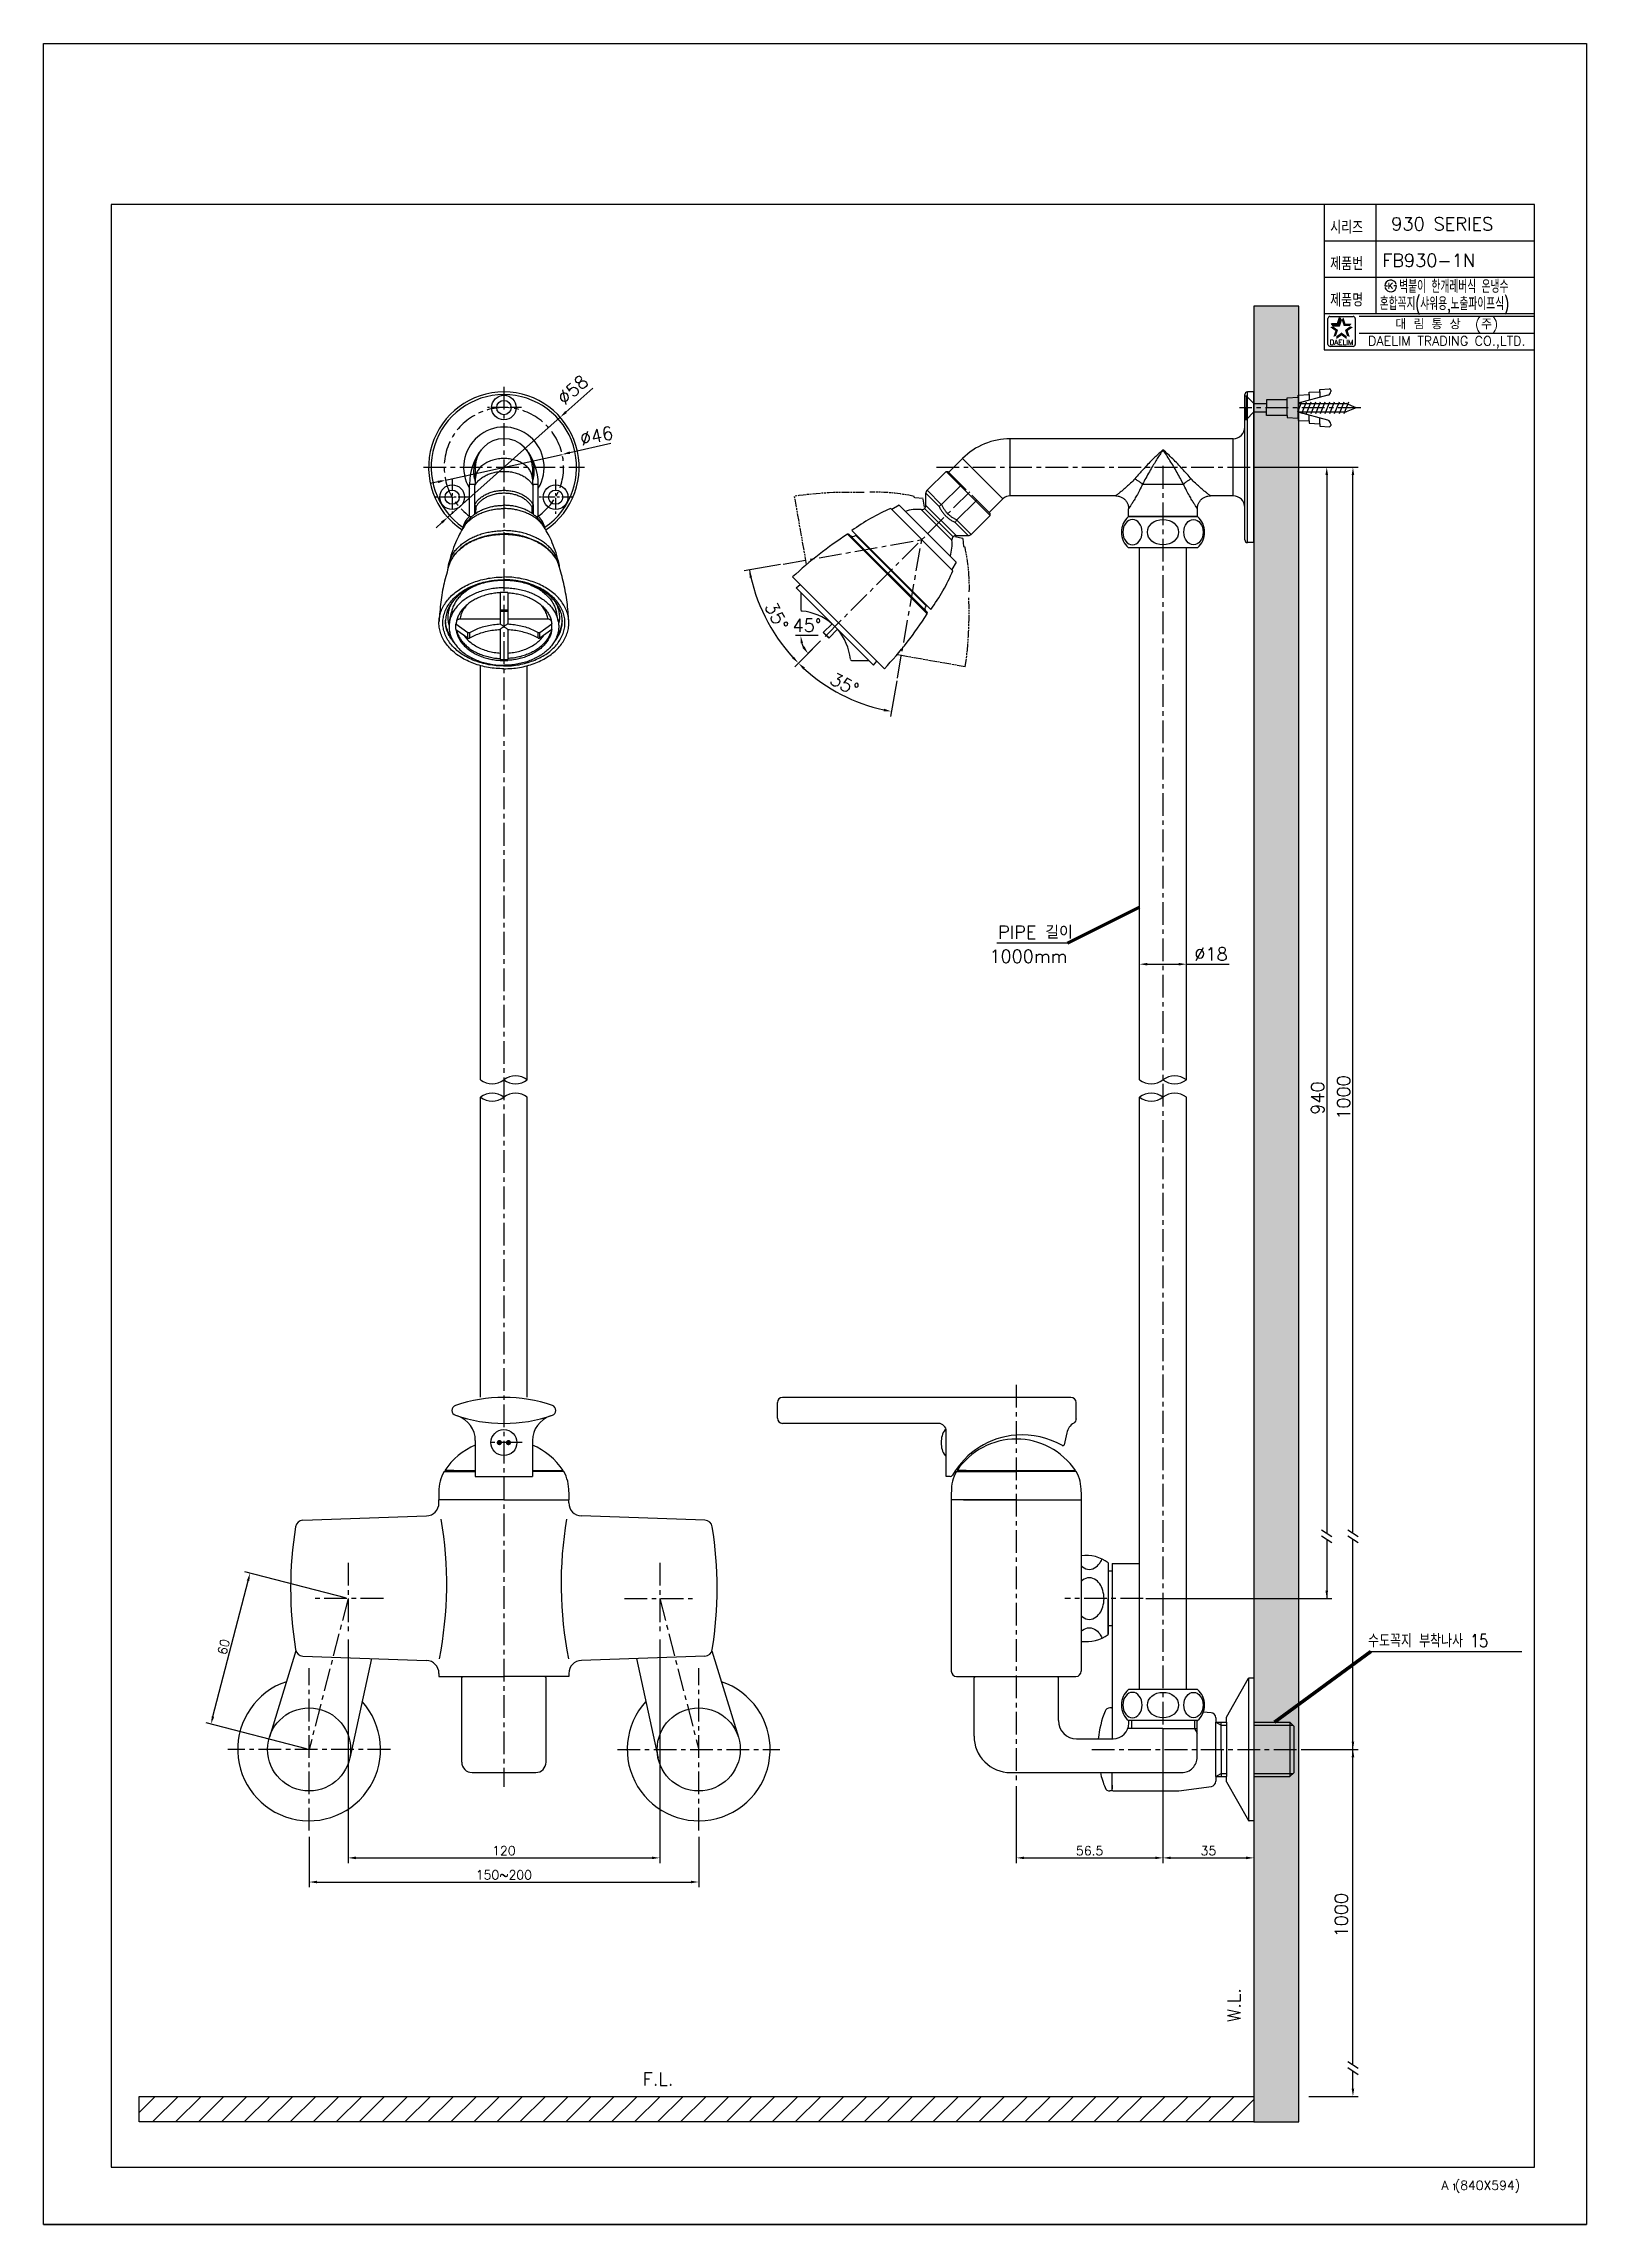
# Model space of a CAD drawing. Extents: x 565 to 1159, y -5861 to -5021.
import ezdxf
from ezdxf.enums import TextEntityAlignment as Align

# ---------------------------------------------------------------- set-up
doc = ezdxf.new("R2010")
doc.units = 0
doc.header["$LTSCALE"] = 7
doc.header["$MEASUREMENT"] = 0
doc.linetypes.add('CENTER', pattern=[2, 1.25, -0.25, 0.25, -0.25])
doc.linetypes.add('PHANTOM', pattern=[0.8, 0.45, -0.05, 0.1, -0.05, 0.1, -0.05])
doc.layers.get('0').update_dxf_attribs({"color": 2, "linetype": 'CONTINUOUS'})
for name, color, linetype in [('CL', 1, 'CENTER'), ('D', 2, 'CONTINUOUS'), ('DIM', 2, 'CONTINUOUS'), ('DWG', 7, 'CONTINUOUS'), ('HT', 3, 'CONTINUOUS'), ('PH', 3, 'PHANTOM'), ('TXT', 5, 'CONTINUOUS')]:
    doc.layers.add(name, color=color, linetype=linetype)
doc.styles.add('GHS', font='ROMANS', dxfattribs={"bigfont": 'GHS'})
doc.styles.add('ROMANS', font='romans')
doc.dimstyles.new('STANDARD$7', dxfattribs={"dimtxt": 3.5, "dimasz": 3, "dimexe": 1, "dimexo": 0.0625, "dimgap": 1, "dimtad": 1, "dimdec": 4, "dimzin": 0, "dimdsep": 46, "dimtxsty": 'GHS', "dimcen": 1, "dimclrt": 2, "dimadec": 0, "dimazin": 0, "dimtfac": 1, "dimtdec": 4, "dimtofl": 0, "dimtmove": 0, "dimatfit": 3, "dimfxl": 0, "dimtolj": 1, "dimtzin": 0, "dimarcsym": 0})

msp = doc.modelspace()

# ---------------------------------------------------------------- texts
at = {"color": 7, "style": 'GHS'}
msp.add_text('930 SERIES', height=5, dxfattribs=at).set_placement((1103.83, -5090.66), align=Align.MIDDLE)
msp.add_text('FB930-1N', height=5, dxfattribs=at).set_placement((1080.74, -5107.25))
at = {"style": 'GHS', "width": 0.6}
for s, p in [('벽붙이 한개레버식 온냉수', (1087.26, -5117.27)), ('혼합꼭지(샤워용,노출파이프식)', (1079.75, -5123.87))]:
    msp.add_text(s, height=5, dxfattribs=at).set_placement(p)
at = {"color": 7, "linetype": 'Continuous'}
for s, height, style, p in [('대 림 통 상  (주)', 4, 'GHS', (1105.58, -5129.54)), ('DAELIM TRADING CO.,LTD.', 3.6, 'ROMANS', (1105.58, -5136.31))]:
    msp.add_text(s, height=height, dxfattribs=dict(at, style=style)).set_placement(p, align=Align.MIDDLE)
at = {"color": 2, "linetype": 'Continuous', "style": 'ROMANS'}
msp.add_text('DAELIM', height=2, dxfattribs=at).set_placement((1065.05, -5137.3), align=Align.CENTER)
at = {"color": 2, "ltscale": 0.5, "style": 'GHS'}
for s, p in [('PIPE 길이', (932.78, -5366)), ('1000mm', (929.46, -5375.28))]:
    msp.add_text(s, height=5, dxfattribs=at).set_placement(p)
at = {"insert": (742.54, -5726.61), "char_height": 3.5, "attachment_point": 5, "style": 'GHS'}
msp.add_mtext('\\A1;150~200', dxfattribs=at)
at = {"layer": 'D', "color": 7, "style": 'GHS'}
msp.add_text('W.L.', height=5, rotation=90, dxfattribs=at).set_placement((1026.16, -5783.31))
msp.add_text('F.L.', height=5, dxfattribs=at).set_placement((796.01, -5807.76))
at = {"layer": 'D', "attachment_point": 5, "style": 'GHS'}
for s, insert, char_height, rotation in [('\\A1;%%C58', (769.05, -5154.58), 5, 41.6617), ('%%C46', (778.19, -5172.33), 5, 12), ('\\A1;35%%D', (847.56, -5241.79), 5, 297.5), ('\\A1;35%%D', (873.68, -5267.98), 5, 332.5), ('\\A1;940', (1055.83, -5427.39), 5, 90), ('\\A1;1000', (1065.84, -5427.18), 5, 90), ('\\A1;60', (634.62, -5638.8), 3.5, 75.52252), ('\\A1;1000', (1064.95, -5742.13), 5, 90)]:
    msp.add_mtext(s, dxfattribs=dict(at, insert=insert, char_height=char_height, rotation=rotation))
for s, insert, char_height in [('\\A1;45%%D', (859.26, -5245.31), 5), ('%%C18', (1014.81, -5371.9), 5), ('\\A1;120', (742.54, -5717.32), 3.5), ('\\A1;56.5', (968.06, -5717.32), 3.5), ('\\A1;35', (1013.81, -5717.32), 3.5)]:
    msp.add_mtext(s, dxfattribs=dict(at, insert=insert, char_height=char_height))
at = {"layer": 'DIM', "style": 'GHS', "width": 0.8}
for s, p in [('시리즈', (1060.66, -5094.51)), ('제품번', (1060.66, -5108.51)), ('제품명', (1060.66, -5122.51)), ('수도꼭지 부착나사 15', (1075.27, -5638.94))]:
    msp.add_text(s, height=5, dxfattribs=at).set_placement(p)
at = {"layer": 'DIM', "style": 'GHS'}
msp.add_text('K', height=2.39, dxfattribs=at).set_placement((1083.96, -5114.56), align=Align.MIDDLE)
at = {"layer": 'DWG', "style": 'GHS'}
for s, height, p in [('A (840X594)', 3.5, (1103.54, -5847.93)), ('1', 2.5, (1107.43, -5848.06))]:
    msp.add_text(s, height=height, dxfattribs=at).set_placement(p)

# ---------------------------------------------------------------- blocks, each defined once
blk = doc.blocks.new('BORDER')
for p, q in [((1, 1), (0, 1)), ((0, 1), (0, 0)), ((1, 0), (1, 1)), ((0, 0), (1, 0))]:
    blk.add_line(p, q)
blk = doc.blocks.new('S')
at = {"layer": 'DWG', "color": 2}
for p, q in [((5596.35, 3276.4), (5600.01, 3276.61)), ((5596.35, 3275.51), (5596.35, 3276.4)), ((5600.54, 3276.11), (5600.54, 3275.6)), ((5568.04, 3273.82), (5567.54, 3273.82)), ((5567.54, 3264.82), (5567.54, 3273.82)), ((5568.04, 3273.82), (5568.04, 3269.32)), ((5568.04, 3273.82), (5570.94, 3270.92)), ((5568.04, 3264.82), (5568.04, 3269.32)), ((5568.04, 3264.82), (5570.94, 3267.72)), ((5570.94, 3270.92), (5575.79, 3270.92)), ((5570.94, 3270.92), (5570.94, 3267.72)), ((5570.94, 3267.72), (5575.79, 3267.72)), ((5583.79, 3272.32), (5575.79, 3272.32)), ((5575.79, 3272.32), (5575.79, 3269.32)), ((5575.79, 3266.32), (5575.79, 3269.32)), ((5583.79, 3273.12), (5587.98, 3273.36)), ((5583.79, 3272.32), (5583.79, 3273.12)), ((5583.79, 3266.32), (5583.79, 3272.32)), ((5587.82, 3267.72), (5589.37, 3271.57)), ((5587.98, 3274.17), (5592.17, 3274.41)), ((5587.98, 3273.36), (5587.98, 3274.17)), ((5599.43, 3274.15), (5587.98, 3271.06)), ((5587.98, 3273.36), (5587.98, 3269.32)), ((5587.98, 3270.92), (5606.46, 3270.92)), ((5587.98, 3265.28), (5587.98, 3269.32)), ((5587.98, 3267.72), (5606.46, 3267.72)), ((5589.37, 3267.07), (5591.18, 3271.57)), ((5591.18, 3267.07), (5592.99, 3271.57)), ((5592.17, 3275.28), (5596.35, 3275.51)), ((5592.17, 3274.41), (5592.17, 3275.28)), ((5592.17, 3274.41), (5592.17, 3272.19)), ((5592.99, 3267.07), (5594.8, 3271.57)), ((5594.8, 3267.07), (5596.61, 3271.57)), ((5596.35, 3275.51), (5596.35, 3273.32)), ((5596.61, 3267.07), (5598.42, 3271.57)), ((5598.42, 3267.07), (5600.23, 3271.57)), ((5600.23, 3267.07), (5602.04, 3271.57)), ((5602.04, 3267.07), (5603.85, 3271.57)), ((5603.85, 3267.07), (5605.66, 3271.57)), ((5605.66, 3267.07), (5607.47, 3271.57)), ((5610.33, 3269.33), (5606.46, 3270.92)), ((5610.33, 3269.33), (5606.47, 3267.72)), ((5567.54, 3264.82), (5568.04, 3264.82)), ((5583.79, 3266.32), (5575.79, 3266.32)), ((5583.79, 3266.32), (5583.79, 3265.52)), ((5583.79, 3265.52), (5587.98, 3265.28)), ((5599.43, 3264.49), (5587.98, 3267.59)), ((5587.98, 3265.28), (5587.98, 3264.47)), ((5587.98, 3264.47), (5592.17, 3264.23)), ((5592.17, 3264.23), (5592.17, 3266.45)), ((5592.17, 3264.23), (5592.17, 3263.37)), ((5592.17, 3263.37), (5596.35, 3263.13)), ((5596.35, 3263.13), (5596.35, 3265.32)), ((5596.35, 3263.13), (5596.35, 3262.24)), ((5596.35, 3262.24), (5600.01, 3262.03)), ((5600.54, 3263.04), (5600.54, 3262.53))]:
    blk.add_line(p, q, dxfattribs=at)
for centre, radius, start, end in [((5600.04, 3276.11), 0.5, 0.00049, 93.22542), ((5599.04, 3275.6), 1.5, 285.12089, 0.00049), ((5599.04, 3263.04), 1.5, 0.00049, 74.88009), ((5600.04, 3262.53), 0.5, 266.77556, 0.00049)]:
    blk.add_arc(centre, radius, start, end, dxfattribs=at)

# ---------------------------------------------------------------- hatches: boundary and pattern name
at = {"layer": 'HT'}
h = msp.add_hatch(dxfattribs=at)
h.set_pattern_fill('AR-CONC', color=256, scale=2, style=0)
h.set_pattern_definition([(50, (-4436.459, -10121.826), (14.345204, -1.255043), [1.5, -16.5]), (355, (-4436.459, -10121.826), (-2.775027, 15.043843), [1.2, -13.2]), (100.4514, (-4435.263, -10121.931), (11.570188, 13.78879), [1.274804, -14.022842]), (46.1842, (-4436.459, -10117.826), (21.34482, -3.31038), [2.25, -24.75]), (96.6356, (-4434.68, -10118.102), (18.693254, 19.48236), [1.912206, -21.03426]), (351.1842, (-4436.459, -10117.826), (18.69324, 19.48237), [1.8, -19.8]), (21, (-4434.459, -10118.826), (11.938141, -8.052378), [1.5, -16.5]), (326, (-4434.459, -10118.826), (4.866307, 14.503), [1.2, -13.2]), (71.4514, (-4433.464, -10119.497), (16.804453, 6.45061), [1.274804, -14.022842]), (37.5, (-4436.459, -10121.826), (0.243197, 6.657877), [0, -13.04, 0, -13.4, 0, -13.25]), (7.5, (-4436.459, -10121.826), (5.261391, 7.888234), [0, -7.64, 0, -12.74, 0, -5.05]), (327.5, (-4440.919, -10121.826), (10.6764487, -0.4510974), [0, -5, 0, -15.6, 0, -20.7]), (317.5, (-4442.919, -10121.826), (11.663723, 2.0021), [0, -6.5, 0, -10.36, 0, -14.7])])
h.paths.add_polyline_path([(1031.31, -5821.79), (1048.6, -5821.79), (1048.6, -5122.42), (1031.31, -5122.42)])
h = msp.add_hatch(dxfattribs=at)
h.set_pattern_fill('ANSI31', color=256, scale=50, style=0)
h.set_pattern_definition([(45, (-4419.8344, -10203.617), (-4.4194174, 4.4194174), [])])
h.paths.add_polyline_path([(1031.31, -5821.79), (602.09, -5821.79), (602.09, -5811.94), (1031.31, -5811.94)])

# ---------------------------------------------------------------- linework, layer by layer
at = {"color": 7}
for p, q in [((1058.32, -5083.24), (1058.32, -5139.24)), ((1078.32, -5083.24), (1078.32, -5125.24)), ((1058.32, -5097.24), (1139.32, -5097.24)), ((1058.32, -5111.24), (1139.32, -5111.24)), ((1058.32, -5125.24), (1139.32, -5125.24)), ((1058.32, -5139.24), (1139.32, -5139.24)), ((662.43, -5640.31), (652.24, -5673.6)), ((691.5, -5643.27), (683.18, -5681.67)), ((793.58, -5643.27), (801.91, -5681.67)), ((822.66, -5640.31), (832.84, -5673.6))]:
    msp.add_line(p, q, dxfattribs=at)
at = {"color": 2, "linetype": 'Continuous'}
for p, q in [((1059.8, -5137.1), (1059.8, -5127.1)), ((1060.55, -5126.35), (1069.55, -5126.35)), ((1070.3, -5127.1), (1070.3, -5137.1)), ((1071.82, -5126.24), (1139.32, -5126.24)), ((1069.55, -5137.85), (1060.8, -5137.85)), ((1071.82, -5132.74), (1139.32, -5132.74)), ((984.21, -5667.19), (984.21, -5670.19))]:
    msp.add_line(p, q, dxfattribs=at)
at = {"color": 2}
for p, q in [((1061.8, -5129.97), (1061.14, -5129.05)), ((1061.14, -5129.05), (1063.56, -5129.05)), ((1061.8, -5129.97), (1064.23, -5129.97)), ((1063.56, -5129.05), (1064.31, -5126.75)), ((1064.23, -5129.97), (1064.98, -5127.66)), ((1064.98, -5127.66), (1064.31, -5126.75))]:
    msp.add_line(p, q, dxfattribs=at)
at = {"color": 7, "linetype": 'Continuous'}
for p, q in [((726.29, -5650.69), (726.79, -5650.19)), ((726.29, -5683.19), (726.29, -5650.69)), ((758.79, -5650.69), (758.29, -5650.19)), ((758.79, -5683.19), (758.79, -5650.69)), ((923.56, -5650.69), (924.06, -5650.19)), ((923.56, -5673.19), (923.56, -5650.69)), ((924.06, -5650.19), (955.56, -5650.19)), ((956.06, -5650.69), (955.56, -5650.19)), ((956.06, -5667.19), (956.06, -5650.69)), ((983.11, -5668.19), (983.11, -5667.19)), ((1009.51, -5681.19), (1009.51, -5667.19)), ((963.06, -5674.19), (977.11, -5674.19)), ((730.29, -5687.19), (754.79, -5687.19)), ((937.56, -5687.19), (1003.51, -5687.19))]:
    msp.add_line(p, q, dxfattribs=at)
for p, q in [((667.54, -5711.98), (667.54, -5731.36)), ((817.54, -5711.98), (817.54, -5731.36)), ((670.54, -5729.36), (814.54, -5729.36)), ((565.32, -5861.24), (1159.32, -5861.24)), ((1159.32, -5861.24), (565.32, -5861.24)), ((1159.32, -5861.24), (565.32, -5861.24)), ((565.32, -5861.24), (1159.32, -5861.24)), ((1159.32, -5861.24), (565.32, -5861.24)), ((1159.32, -5861.24), (565.32, -5861.24))]:
    msp.add_line(p, q)
at = {"color": 7}
for centre in [(667.54, -5678.28), (817.54, -5678.28)]:
    msp.add_circle(centre, 16, dxfattribs=at)
at = {"color": 2, "linetype": 'Continuous'}
for centre, radius, start, end in [((1060.55, -5127.1), 0.75, 90, 180), ((1069.55, -5127.1), 0.75, 0, 90), ((1060.68, -5136.98), 0.884, 188.1301, 278.1301), ((1069.55, -5137.1), 0.75, 270, 0)]:
    msp.add_arc(centre, radius, start, end, dxfattribs=at)
at = {"color": 7, "linetype": 'Continuous'}
for centre, radius, start, end in [((963.06, -5667.19), 7, 180, 270), ((977.11, -5668.19), 6, 270, 0), ((937.56, -5673.19), 14, 179.99026, 270), ((730.29, -5683.19), 4, 180, 270), ((754.79, -5683.19), 4, 270, 0), ((1003.51, -5681.19), 6, 270, 0.01795)]:
    msp.add_arc(centre, radius, start, end, dxfattribs=at)
at = {"color": 2}
for points in [[(1062.64, -5131.89), (1063.72, -5131.54), (1060.68, -5130.46), (1061.76, -5130.11)], [(1061.14, -5129.05), (1061.8, -5129.97), (1063.56, -5129.05), (1064.23, -5129.97)], [(1061.89, -5134.19), (1062.97, -5133.84), (1062.64, -5131.89), (1063.72, -5131.54)], [(1063.56, -5129.05), (1064.23, -5129.97), (1064.31, -5126.75), (1064.98, -5127.66)], [(1065.79, -5126.75), (1065.12, -5127.66), (1066.54, -5129.05), (1065.87, -5129.97)], [(1066.54, -5129.05), (1065.87, -5129.97), (1068.96, -5129.05), (1068.3, -5129.97)], [(1069.42, -5130.46), (1068.34, -5130.11), (1067.46, -5131.89), (1066.38, -5131.54)], [(1067.46, -5131.89), (1066.38, -5131.54), (1068.21, -5134.19), (1067.13, -5133.84)], [(1065.05, -5133.64), (1065.05, -5132.5), (1063.09, -5135.06), (1063.09, -5133.93)], [(1067.01, -5135.06), (1067.01, -5133.93), (1065.05, -5133.64), (1065.05, -5132.5)]]:
    msp.add_solid(points, dxfattribs=at)
for points in [[(670.54, -5728.86), (670.54, -5729.86), (667.54, -5729.36)], [(814.54, -5728.86), (814.54, -5729.86), (817.54, -5729.36)]]:
    msp.add_solid(points)
at = {"layer": 'CL'}
for p, q in [((742.54, -5153.43), (742.54, -5692.75)), ((1072.5, -5161.5), (1025.81, -5161.5)), ((711.54, -5184.43), (773.54, -5184.43)), ((909.1, -5184.43), (1031.81, -5184.43)), ((996.31, -5183.93), (996.31, -5669.11)), ((866.2, -5249.55), (921.97, -5193.77)), ((850.09, -5221.7), (903.45, -5212.29)), ((894.04, -5265.66), (903.45, -5212.29)), ((939.81, -5537.83), (939.81, -5691.43)), ((749.54, -5560.11), (735.54, -5560.11)), ((682.54, -5606.46), (682.54, -5633.91)), ((802.54, -5606.46), (802.54, -5633.91)), ((682.54, -5620.19), (667.54, -5678.28)), ((696.12, -5620.19), (668.97, -5620.19)), ((788.97, -5620.19), (816.12, -5620.19)), ((802.54, -5620.19), (817.54, -5678.28)), ((988.67, -5620.19), (958.58, -5620.19)), ((667.54, -5709.56), (667.54, -5647)), ((817.54, -5709.56), (817.54, -5647)), ((698.82, -5678.28), (636.27, -5678.28)), ((786.26, -5678.28), (848.82, -5678.28)), ((968.94, -5678.28), (1048.51, -5678.28))]:
    msp.add_line(p, q, dxfattribs=at)
at = {"layer": 'CL', "ltscale": 0.5}
for p, q in [((749.29, -5161.43), (735.79, -5161.43)), ((722.62, -5189.18), (722.62, -5202.68)), ((762.46, -5189.18), (762.46, -5202.68)), ((729.37, -5195.93), (715.87, -5195.93)), ((769.21, -5195.93), (755.71, -5195.93))]:
    msp.add_line(p, q, dxfattribs=at)
at = {"layer": 'CL'}
msp.add_arc((742.54, -5184.43), 23, 305.08593, 234.91407, dxfattribs=at)
at = {"layer": 'D'}
for p, q in [((776.78, -5153.96), (766.45, -5163.16)), ((720.88, -5203.71), (764.21, -5165.15)), ((720.09, -5189.4), (765, -5179.45)), ((783.74, -5175.3), (767.93, -5178.81)), ((717.16, -5190.05), (714.23, -5190.7)), ((1030.98, -5184.43), (1061.36, -5184.43)), ((1033.05, -5184.43), (1071.45, -5184.43)), ((1059.36, -5187.43), (1059.36, -5594.95)), ((1069.45, -5594.95), (1069.45, -5187.43)), ((718.64, -5205.7), (716.4, -5207.7)), ((849.1, -5221.88), (835.08, -5224.35)), ((863.55, -5249.2), (854.77, -5249.2)), ((864.43, -5251.32), (854.5, -5261.25)), ((864.43, -5251.32), (858.22, -5257.52)), ((893.87, -5266.64), (891.43, -5280.47)), ((987.31, -5375.72), (987.31, -5373.83)), ((990.31, -5375.83), (1002.31, -5375.83)), ((1005.31, -5375.72), (1005.31, -5373.83)), ((1005.31, -5375.83), (1021.79, -5375.83)), ((1057.36, -5593.65), (1061.36, -5596.25)), ((1067.45, -5593.65), (1071.45, -5596.25)), ((1057.36, -5596.03), (1061.36, -5598.63)), ((1059.36, -5597.33), (1059.36, -5620.19)), ((1067.45, -5596.03), (1071.45, -5598.63)), ((1069.45, -5678.28), (1069.45, -5597.33)), ((681.58, -5619.94), (642.85, -5609.94)), ((630.53, -5665.63), (644.03, -5613.34)), ((989.67, -5620.19), (1061.36, -5620.19)), ((682.54, -5636.01), (682.54, -5722.07)), ((802.54, -5636.01), (802.54, -5722.07)), ((666.58, -5678.03), (627.85, -5668.03)), ((996.31, -5670.11), (996.31, -5722.07)), ((996.31, -5670.11), (996.31, -5722.07)), ((1008.41, -5670.19), (1009.51, -5672.09)), ((1049.51, -5678.28), (1071.45, -5678.28)), ((1069.45, -5799.77), (1069.45, -5678.28)), ((939.81, -5692.43), (939.81, -5722.07)), ((685.54, -5720.07), (799.54, -5720.07)), ((942.81, -5720.07), (993.31, -5720.07)), ((999.31, -5720.07), (1028.31, -5720.07)), ((1067.45, -5798.47), (1071.45, -5801.07)), ((1067.45, -5800.85), (1071.45, -5803.45)), ((1069.45, -5808.94), (1069.45, -5802.15)), ((1052.45, -5811.94), (1071.45, -5811.94))]:
    msp.add_line(p, q, dxfattribs=at)
at = {"layer": 'D', "color": 2}
msp.add_line((959.59, -5367.71), (932.34, -5367.71), dxfattribs=at)
at = {"layer": 'D', "color": 7}
for p in [(717.54, -5650.19), (767.54, -5650.19)]:
    msp.add_line(p, (742.54, -5650.19), dxfattribs=at)
at = {"layer": 'D', "color": 2, "linetype": 'Continuous'}
msp.add_line((1008.41, -5667.19), (1008.41, -5670.19), dxfattribs=at)
at = {"layer": 'D', "color": 1, "const_width": 1}
msp.add_lwpolyline([(740.29, -5560.11, 1), (741.29, -5560.11, 1)], format="xyb", close=True, dxfattribs=at)
at = {"layer": 'D', "color": 5, "const_width": 1}
msp.add_lwpolyline([(744.79, -5560.11, -1), (743.79, -5560.11, -1)], format="xyb", close=True, dxfattribs=at)
at = {"layer": 'D'}
for centre, radius, start, end in [((904.25, -5211.5), 68.36, 190.54181, 222.48521), ((866.55, -5249.2), 9.78, 197.6481, 207.3519), ((903.45, -5212.29), 67.23, 227.55695, 257.44305), ((738.04, -5414.36), 7.5, 233.1301, 306.8699), ((738.04, -5433.04), 7.5, 53.1301, 126.8699), ((747.04, -5426.36), 7.5, 53.1301, 126.8699), ((747.04, -5414.36), 7.5, 233.1301, 306.8699), ((747.04, -5433.04), 7.5, 53.1301, 126.8699), ((991.81, -5414.36), 7.5, 233.1301, 306.8699), ((991.81, -5433.04), 7.5, 53.1301, 126.8699), ((1000.81, -5426.36), 7.5, 53.1301, 126.8699), ((1000.81, -5414.36), 7.5, 233.1301, 306.8699), ((1000.81, -5433.04), 7.5, 53.1301, 126.8699), ((738.04, -5421.04), 7.5, 233.1301, 306.8699), ((991.81, -5421.04), 7.5, 233.1301, 306.8699)]:
    msp.add_arc(centre, radius, start, end, dxfattribs=at)
at = {"layer": 'D', "color": 7}
for centre, start, end in [((571.54, -5614.55), 348.84724, 9.65814), ((913.55, -5614.55), 170.34186, 191.15276)]:
    msp.add_arc(centre, 148.99, start, end, dxfattribs=at)
at = {"layer": 'D'}
for points in [[(766.12, -5162.78), (766.78, -5163.53), (764.21, -5165.15)], [(767.82, -5178.32), (768.04, -5179.29), (765, -5179.45)], [(717.05, -5189.57), (717.27, -5190.54), (720.09, -5189.4)], [(1058.86, -5187.43), (1059.86, -5187.43), (1059.36, -5184.43)], [(1068.95, -5187.43), (1069.95, -5187.43), (1069.45, -5184.43)], [(718.3, -5205.33), (718.97, -5206.07), (720.88, -5203.71)], [(837.14, -5227.04), (838.12, -5226.85), (837.05, -5224)], [(856.74, -5252.24), (857.73, -5252.08), (856.77, -5249.2)], [(854.2, -5257.32), (853.48, -5258.01), (855.91, -5259.83)], [(858.27, -5253.39), (857.46, -5253.98), (859.63, -5256.11)], [(857.74, -5262.27), (858.43, -5261.54), (855.91, -5259.83)], [(888.93, -5277.42), (888.74, -5278.4), (891.78, -5278.5)], [(990.31, -5375.33), (990.31, -5376.33), (987.31, -5375.83)], [(1002.31, -5375.33), (1002.31, -5376.33), (1005.31, -5375.83)], [(643.55, -5613.22), (644.52, -5613.47), (644.78, -5610.44)], [(1058.86, -5617.19), (1059.86, -5617.19), (1059.36, -5620.19)], [(630.05, -5665.5), (631.02, -5665.75), (629.78, -5668.53)], [(1068.95, -5675.28), (1069.95, -5675.28), (1069.45, -5678.28)], [(1068.95, -5681.28), (1069.95, -5681.28), (1069.45, -5678.28)], [(685.54, -5719.57), (685.54, -5720.57), (682.54, -5720.07)], [(799.54, -5719.57), (799.54, -5720.57), (802.54, -5720.07)], [(942.81, -5719.57), (942.81, -5720.57), (939.81, -5720.07)], [(993.31, -5719.57), (993.31, -5720.57), (996.31, -5720.07)], [(999.31, -5719.57), (999.31, -5720.57), (996.31, -5720.07)], [(1028.31, -5719.57), (1028.31, -5720.57), (1031.31, -5720.07)], [(1068.95, -5808.94), (1069.95, -5808.94), (1069.45, -5811.94)]]:
    msp.add_solid(points, dxfattribs=at)
at = {"layer": 'DIM'}
for p, q in [((1081.71, -5114.56), (1082.21, -5114.56)), ((1082.21, -5114.56), (1082.71, -5114.56)), ((1085.71, -5114.56), (1085.21, -5114.56)), ((1086.21, -5114.56), (1085.71, -5114.56)), ((1076.33, -5640.52), (1134.52, -5640.52))]:
    msp.add_line(p, q, dxfattribs=at)
for start, end in [(15, 180), (195, 0)]:
    msp.add_arc((1083.96, -5114.56), 2.25, start, end, dxfattribs=at)
at = {"layer": 'DWG'}
for p, q in [((1027.81, -5212.43), (1027.81, -5156.43)), ((1028.81, -5213.43), (1028.81, -5155.43)), ((1031.31, -5155.43), (1028.81, -5155.43)), ((1031.31, -5213.43), (1031.31, -5155.43)), ((1023.31, -5173.43), (937.53, -5173.43)), ((937.53, -5195.43), (937.53, -5173.43)), ((1023.31, -5195.43), (1023.31, -5173.43)), ((919.14, -5181.04), (913.84, -5186.35)), ((934.7, -5196.6), (919.14, -5181.04)), ((729.32, -5203.43), (729.32, -5190.93)), ((729.32, -5190.93), (731.54, -5190.93)), ((731.54, -5184.43), (731.54, -5191.09)), ((753.54, -5184.43), (753.54, -5191.09)), ((753.54, -5190.93), (755.76, -5190.93)), ((755.76, -5203.43), (755.76, -5190.93)), ((905.47, -5193.3), (912.78, -5185.99)), ((912.78, -5185.99), (913.49, -5185.99)), ((912.78, -5185.99), (929.75, -5202.97)), ((913.49, -5185.99), (920.58, -5193.09)), ((988.43, -5190.93), (1004.2, -5190.93)), ((731.29, -5198.76), (731.29, -5191.53)), ((731.29, -5202.49), (731.29, -5198.83)), ((753.79, -5198.76), (753.79, -5191.53)), ((753.79, -5198.83), (753.79, -5202.49)), ((894.76, -5199.07), (891.88, -5200.73)), ((916.68, -5220.99), (894.76, -5199.07)), ((910.11, -5199.55), (905, -5194.44)), ((905, -5199.12), (905, -5194.44)), ((905, -5199.12), (916.62, -5210.74)), ((905.47, -5193.3), (911, -5198.83)), ((911.08, -5198.76), (918.31, -5191.53)), ((916.99, -5204.66), (924.22, -5197.43)), ((918.73, -5191.24), (918.31, -5191.53)), ((922.66, -5195.17), (929.75, -5202.26)), ((924.51, -5197.01), (924.22, -5197.43)), ((934.7, -5196.6), (929.4, -5201.9)), ((978.09, -5195.43), (937.53, -5195.43)), ((1023.31, -5195.43), (1014.54, -5195.43)), ((729.25, -5203.43), (730.17, -5203.43)), ((754.92, -5203.43), (755.83, -5203.43)), ((915.42, -5224.26), (891.49, -5200.33)), ((903.18, -5200.74), (915, -5212.56)), ((904.5, -5200.28), (904.53, -5200.25)), ((904.5, -5200.28), (915.46, -5211.24)), ((904.53, -5200.25), (915.49, -5211.21)), ((921.31, -5210.74), (916.2, -5205.63)), ((916.92, -5204.75), (922.44, -5210.27)), ((922.44, -5210.27), (929.75, -5202.97)), ((929.75, -5202.97), (929.75, -5202.26)), ((983.02, -5203.43), (1009.61, -5203.43)), ((996.31, -5203.43), (983.02, -5203.43)), ((983.09, -5203.43), (983.09, -5200.43)), ((1009.61, -5203.43), (996.31, -5203.43)), ((1009.54, -5203.43), (1009.54, -5200.43)), ((874.86, -5210.21), (905.53, -5240.89)), ((875.48, -5210.28), (905.47, -5240.26)), ((906.92, -5239.23), (876.52, -5208.82)), ((878.15, -5210.45), (877.96, -5210.64)), ((905.11, -5237.78), (877.96, -5210.64)), ((915.46, -5211.24), (915.49, -5211.21)), ((916.62, -5210.74), (921.31, -5210.74)), ((996.31, -5215.43), (983.02, -5215.43)), ((987.31, -5420.36), (987.31, -5215.43)), ((1009.61, -5215.43), (996.31, -5215.43)), ((1005.31, -5420.36), (1005.31, -5215.43)), ((1031.31, -5213.43), (1028.81, -5213.43)), ((916.68, -5220.99), (915.02, -5223.86)), ((741.04, -5232.69), (741.04, -5244.75)), ((744.04, -5232.69), (741.04, -5232.69)), ((744.04, -5232.69), (744.04, -5244.75)), ((889.06, -5262.04), (853.7, -5226.68)), ((855.05, -5230.86), (856.66, -5229.64)), ((855.05, -5230.86), (884.89, -5260.7)), ((856.89, -5232.69), (856.89, -5239.31)), ((721.65, -5243.68), (722.35, -5240.21)), ((741.04, -5239.31), (744.04, -5239.31)), ((741.04, -5239.81), (744.04, -5239.81)), ((763.43, -5243.68), (762.74, -5240.21)), ((905.29, -5237.6), (905.11, -5237.78)), ((724.1, -5244.72), (724.04, -5244.72)), ((724.04, -5246.85), (724.04, -5244.72)), ((724.04, -5244.73), (728.71, -5248.03)), ((724.04, -5246.85), (728.71, -5250.15)), ((741.04, -5242.95), (725.61, -5242.95)), ((728.71, -5250.15), (728.71, -5248.03)), ((729.38, -5250.18), (729.38, -5248.05)), ((741.04, -5246.88), (741.04, -5258.86)), ((759.48, -5242.95), (744.04, -5242.95)), ((744.04, -5246.88), (744.04, -5258.86)), ((755.69, -5250.17), (755.69, -5248.05)), ((756.36, -5248.02), (761.04, -5244.72)), ((756.36, -5250.14), (761.04, -5246.84)), ((756.36, -5250.14), (756.36, -5248.02)), ((761.04, -5244.72), (760.98, -5244.72)), ((761.04, -5246.84), (761.04, -5244.72)), ((865.49, -5248.13), (868.91, -5244.72)), ((867.61, -5250.26), (865.49, -5248.13)), ((867.62, -5250.25), (865.5, -5248.13)), ((867.72, -5250.14), (865.6, -5248.02)), ((867.62, -5250.25), (871.03, -5246.84)), ((733.54, -5420.36), (733.54, -5260.85)), ((741.04, -5258.41), (744.04, -5258.41)), ((741.04, -5258.86), (744.04, -5258.86)), ((751.54, -5420.36), (751.54, -5260.85)), ((876.43, -5258.86), (883.05, -5258.86)), ((884.89, -5260.7), (886.1, -5259.08)), ((733.54, -5542.63), (733.54, -5427.04)), ((751.54, -5542.63), (751.54, -5427.04)), ((987.31, -5655.19), (987.31, -5427.04)), ((1005.31, -5655.19), (1005.31, -5427.04)), ((960.87, -5542.71), (849.87, -5542.71)), ((847.87, -5550.71), (847.87, -5544.71)), ((962.87, -5550.89), (962.87, -5544.71)), ((731.54, -5559.36), (731.54, -5573.11)), ((753.54, -5559.36), (753.54, -5573.11)), ((909.87, -5552.71), (849.87, -5552.71)), ((912.38, -5555.11), (912.81, -5555.11)), ((912.87, -5573.11), (912.87, -5555.71)), ((912.38, -5565.11), (912.87, -5565.11)), ((719.5, -5571.19), (731.54, -5571.19)), ((723.24, -5570.89), (719.74, -5570.89)), ((720.69, -5570.89), (731.54, -5570.89)), ((720.69, -5570.89), (720.69, -5571.19)), ((731.54, -5573.11), (753.54, -5573.11)), ((753.54, -5570.89), (765.34, -5570.89)), ((765.59, -5571.19), (753.54, -5571.19)), ((764.39, -5570.89), (764.39, -5571.19)), ((914.43, -5573.11), (912.87, -5573.11)), ((916.77, -5571.19), (939.81, -5571.19)), ((920.51, -5570.89), (917.01, -5570.89)), ((917.96, -5570.89), (939.81, -5570.89)), ((917.96, -5570.89), (917.96, -5571.19)), ((939.81, -5570.89), (962.61, -5570.89)), ((962.86, -5571.19), (939.81, -5571.19)), ((961.66, -5570.89), (961.66, -5571.19)), ((717.54, -5579.19), (717.54, -5582.19)), ((742.54, -5582.19), (717.54, -5582.19)), ((717.54, -5583.37), (717.54, -5582.19)), ((742.54, -5582.19), (767.54, -5582.19)), ((767.54, -5579.19), (767.54, -5582.19)), ((767.54, -5583.37), (767.54, -5582.19)), ((914.81, -5579.19), (914.81, -5582.19)), ((939.81, -5582.19), (914.81, -5582.19)), ((914.81, -5582.19), (914.81, -5648.19)), ((939.81, -5582.19), (964.81, -5582.19)), ((964.81, -5579.19), (964.81, -5582.19)), ((964.81, -5582.19), (964.81, -5648.19)), ((665.17, -5590.02), (712.72, -5588.36)), ((819.92, -5590.02), (772.37, -5588.36)), ((975.19, -5606.37), (975.19, -5630.69)), ((975.19, -5606.37), (975.19, -5620.19)), ((976.69, -5606.69), (987.31, -5606.69)), ((976.69, -5606.69), (976.69, -5628.19)), ((975.19, -5634.01), (975.19, -5620.19)), ((975.19, -5630.69), (975.19, -5634.01)), ((976.69, -5628.19), (976.69, -5630.69)), ((976.69, -5628.19), (976.69, -5630.59)), ((976.69, -5630.59), (976.69, -5636.34)), ((976.69, -5636.34), (976.69, -5660.75)), ((976.69, -5636.34), (976.69, -5664.49)), ((665.17, -5642.35), (712.72, -5644.01)), ((819.92, -5642.35), (772.37, -5644.01)), ((916.81, -5650.19), (939.81, -5650.19)), ((939.81, -5650.19), (962.81, -5650.19)), ((1020.81, -5665.82), (1029.22, -5650.89)), ((1029.22, -5650.89), (1029.2, -5705.63)), ((1031.31, -5650.78), (1029.46, -5650.78)), ((1031.31, -5650.78), (1031.31, -5705.78)), ((996.31, -5655.19), (983.02, -5655.19)), ((1009.61, -5655.19), (996.31, -5655.19)), ((976.39, -5662.28), (975.87, -5662.28)), ((976.69, -5662.58), (976.39, -5662.28)), ((976.69, -5662.58), (976.69, -5674.19)), ((996.31, -5667.19), (983.02, -5667.19)), ((1009.61, -5667.19), (996.31, -5667.19)), ((1016.69, -5666.08), (1016.69, -5667.78)), ((1016.69, -5667.78), (1020.81, -5667.78)), ((1016.69, -5688.78), (1016.69, -5667.78)), ((1020.81, -5667.78), (1020.81, -5665.82)), ((1020.81, -5667.78), (1020.81, -5688.78)), ((1031.31, -5667.78), (1045.19, -5667.78)), ((1045.19, -5667.78), (1046.69, -5669.28)), ((1046.69, -5669.28), (1046.69, -5678.28)), ((996.31, -5670.19), (982.77, -5670.19)), ((996.31, -5670.19), (1009.51, -5670.19)), ((1046.69, -5678.28), (1046.69, -5687.28)), ((976.39, -5694.28), (975.87, -5694.28)), ((976.69, -5693.98), (976.39, -5694.28)), ((976.69, -5693.98), (976.69, -5687.19)), ((976.69, -5692.03), (976.69, -5693.48)), ((976.99, -5694.28), (976.69, -5693.98)), ((976.99, -5694.28), (1002.46, -5694.28)), ((1002.46, -5694.28), (1014.97, -5692.52)), ((1002.46, -5694.28), (1014.97, -5692.52)), ((1002.46, -5694.28), (1014.97, -5692.52)), ((1016.69, -5688.78), (1020.81, -5688.78)), ((1016.69, -5688.78), (1016.69, -5690.54)), ((1020.81, -5690.75), (1020.81, -5688.78)), ((1020.81, -5690.75), (1029.2, -5705.63)), ((1031.31, -5688.78), (1045.19, -5688.78)), ((1046.69, -5687.28), (1045.19, -5688.78)), ((1031.31, -5705.78), (1029.46, -5705.78))]:
    msp.add_line(p, q, dxfattribs=at)
at = {"layer": 'DWG', "color": 7}
for p, q in [((919.46, -5582.19), (939.81, -5582.19)), ((1018.77, -5678.28), (1018.77, -5667.78)), ((1018.77, -5678.28), (1018.77, -5688.78))]:
    msp.add_line(p, q, dxfattribs=at)
at = {"layer": 'DWG', "color": 7, "linetype": 'Continuous'}
for p, q in [((976.69, -5609.69), (975.19, -5609.69)), ((976.69, -5630.69), (975.19, -5630.69)), ((1014.83, -5664.15), (1011.83, -5663.94))]:
    msp.add_line(p, q, dxfattribs=at)
at = {"layer": 'DWG', "color": 7, "linetype": 'CENTER'}
for p, q in [((717.54, -5649.01), (717.54, -5650.19)), ((767.54, -5649.01), (767.54, -5650.19))]:
    msp.add_line(p, q, dxfattribs=at)
at = {"layer": 'DWG', "color": 2, "linetype": 'Continuous'}
for p, q in [((1016.69, -5667.78), (1018.77, -5668.98)), ((1016.69, -5688.78), (1018.77, -5687.58))]:
    msp.add_line(p, q, dxfattribs=at)
at = {"layer": 'DWG', "color": 2}
for p, q in [((1018.77, -5668.98), (1020.81, -5668.98)), ((1031.31, -5668.98), (1046.39, -5668.98)), ((1045.19, -5667.78), (1045.19, -5688.78)), ((1018.77, -5687.58), (1020.81, -5687.58)), ((1031.31, -5687.58), (1046.39, -5687.58))]:
    msp.add_line(p, q, dxfattribs=at)
at = {"layer": 'DWG'}
for points in [[(962.87, -5550.89, -0.256409), (961.94, -5552.58, 0.200465), (959.3, -5556.38), (958.32, -5560.91)], [(964.81, -5607.46, 0.368212), (970, -5608.37, 0.106764), (971.94, -5606.59, 0.052378), (972.8, -5605.06, 0.071293)], [(964.81, -5626.71, 0.368212), (970, -5627.63, 0.106764), (971.94, -5625.84, 0.082783), (973.14, -5623.36, 0.071293), (973.6, -5620.19, 0.071293), (973.14, -5617.02, 0.082783), (971.94, -5614.53, 0.106764), (970, -5612.75, 0.368212), (964.81, -5613.66, 0.133353)], [(964.81, -5632.92, -0.368212), (970, -5632, -0.106764), (971.94, -5633.79, -0.052378), (972.8, -5635.32, -0.071293)]]:
    msp.add_lwpolyline(points, format="xyb", dxfattribs=at)
for centre, radius in [((742.54, -5161.43), 4.75), ((742.54, -5161.43), 2.75), ((722.62, -5195.93), 4.75), ((762.46, -5195.93), 4.75), ((722.62, -5195.93), 2.75), ((762.46, -5195.93), 2.75), ((742.54, -5560.11), 5)]:
    msp.add_circle(centre, radius, dxfattribs=at)
for centre, radius, start, end in [((742.54, -5184.43), 29, 303.78437, 236.2156), ((742.54, -5184.43), 28, 304.30937, 235.68751), ((1028.81, -5156.43), 1, 90, 180), ((742.54, -5184.43), 15.5, 328.57304, 211.42684), ((742.54, -5184.43), 11, 0, 180), ((937.53, -5199.43), 26, 90, 135), ((1023.31, -5168.93), 4.5, 270, 0), ((750.93, -5190.93), 21.61, 142.25503, 180), ((734.15, -5190.93), 21.61, 0, 37.74497), ((903.4, -5199.12), 1.6, 315, 0), ((906.6, -5194.44), 1.6, 135, 180), ((937.53, -5199.43), 4, 90, 135), ((1023.31, -5199.93), 4.5, 0, 90), ((734.54, -5209.43), 8, 131.40962, 170.7186), ((750.54, -5209.43), 8, 9.28166, 48.59038), ((920.77, -5269.37), 75, 112.98414, 126.16225), ((901.61, -5214.14), 13.49, 83.28807, 109.45571), ((903.37, -5199.15), 1.6, 263.28807, 315), ((988.31, -5209.43), 8, 131.40962, 228.59038), ((1004.31, -5209.43), 8, 311.40962, 48.59038), ((956.07, -5336.32), 150, 122.78081, 133.03552), ((875.13, -5210.63), 0.5, 45, 122.78081), ((876.9, -5209.58), 1.5, 225, 315), ((901.61, -5214.14), 13.49, 340.54429, 6.71193), ((916.59, -5212.37), 1.6, 135, 186.71193), ((916.62, -5212.34), 1.6, 90, 135), ((921.31, -5209.14), 1.6, 270, 315), ((1028.81, -5212.43), 1, 180, 270), ((846.37, -5194.97), 75, 323.83775, 337.01586), ((857.39, -5239.31), 0.5, 180, 264.43563), ((855.33, -5260.41), 20.7, 49.15551, 84.43563), ((779.42, -5159.67), 150, 316.96448, 327.21919), ((906.17, -5238.84), 1.5, 135, 225), ((905.11, -5240.62), 0.5, 327.21919, 45), ((855.33, -5260.41), 20.7, 5.56437, 40.84449), ((876.43, -5258.36), 0.5, 185.56437, 270), ((742.54, -5600.21), 57.5, 71.07536, 108.92464), ((849.87, -5544.71), 2, 90, 180), ((960.87, -5544.71), 2, 0, 90), ((724.54, -5547.71), 2, 108.92464, 251.07536), ((742.54, -5495.21), 57.5, 251.07536, 288.92464), ((721.54, -5559.36), 10, 0, 71.8738), ((763.54, -5559.36), 10, 108.1262, 180), ((760.54, -5547.71), 2, 288.92464, 71.07536), ((849.87, -5550.71), 2, 180, 270), ((909.87, -5555.71), 3, 0, 90), ((919.87, -5560.11), 9, 146.25101, 180), ((919.87, -5560.11), 9, 180, 213.74899), ((942.14, -5588.12), 31, 94.30441, 149.98718), ((939.81, -5586.26), 27.5, 90, 146.00547), ((942.14, -5588.12), 31, 60.13103, 94.30441), ((939.81, -5586.26), 27.5, 33.99453, 90), ((742.54, -5586.26), 27.5, 113.57818, 146.00547), ((742.54, -5586.26), 27.5, 33.99453, 66.42182), ((732.53, -5578.61), 15, 150.34391, 182), ((752.55, -5578.61), 15, 358, 29.65609), ((914.43, -5572.11), 1, 270, 329.98718), ((929.81, -5578.61), 15, 150.34391, 182), ((949.82, -5578.61), 15, 358, 29.65609), ((712.54, -5583.37), 5, 272, 0), ((772.54, -5583.37), 5, 180, 268), ((810.43, -5616.19), 150, 170.93243, 189.06757), ((665.27, -5593.02), 3, 92, 170.93243), ((819.82, -5593.02), 3, 9.06757, 88), ((674.65, -5616.19), 150, 350.93243, 9.06757), ((966.68, -5618.03), 14.44, 53.8614, 97.42514), ((966.68, -5622.35), 14.44, 262.57486, 306.1386), ((665.27, -5639.36), 3, 189.06757, 268), ((712.54, -5649.01), 5, 0, 88), ((772.54, -5649.01), 5, 92, 180), ((819.82, -5639.36), 3, 272, 350.93243), ((916.81, -5648.19), 2, 180, 270), ((962.81, -5648.19), 2, 270, 0), ((1029.46, -5651.08), 0.3, 90, 141.00901), ((988.31, -5661.19), 8, 131.40962, 228.59038), ((1004.31, -5661.19), 8, 311.40962, 48.59038), ((1011.19, -5678.28), 40, 158.38173, 174.12441), ((975.87, -5664.28), 2, 90, 158.38173), ((1014.69, -5666.15), 2, 0, 86), ((1011.19, -5678.28), 40, 192.86363, 201.61827), ((975.87, -5692.28), 2, 201.61827, 270), ((1014.69, -5690.54), 2, 278, 0), ((1029.46, -5705.48), 0.3, 209.40513, 270)]:
    msp.add_arc(centre, radius, start, end, dxfattribs=at)
at = {"layer": 'DWG', "color": 2}
msp.add_arc((957.83, -5560.8), 0.5, 240.13103, 347.8168, dxfattribs=at)
at = {"layer": 'DWG', "color": 7}
for centre, start, end in [((667.54, -5678.28), 108.5729, 42.19188), ((817.54, -5678.28), 137.80812, 71.4271)]:
    msp.add_arc(centre, 27.5, start, end, dxfattribs=at)
at = {"layer": 'DWG', "extrusion": (0, 0, -1)}
for centre in [(984.57, -5209.43), (984.57, -5661.19)]:
    msp.add_ellipse(centre, major_axis=(0, 4.89), ratio=0.759408, start_param=-1.570796, end_param=4.712389, dxfattribs=at)
at = {"layer": 'DWG'}
for centre in [(996.31, -5209.43), (996.31, -5661.19)]:
    msp.add_ellipse(centre, major_axis=(6.01, 0), ratio=0.813689, dxfattribs=at)
for centre in [(1008.06, -5209.43), (1008.06, -5661.19)]:
    msp.add_ellipse(centre, major_axis=(0, 4.89), ratio=0.759408, start_param=-1.570796, end_param=4.712389, dxfattribs=at)
for points in [[(731.31, -5188.88), (731.24, -5188.57), (730.99, -5186.15), (731.16, -5183.88), (731.62, -5181.94), (732.26, -5180.29), (733.03, -5178.88), (733.8, -5177.76)], [(742.54, -5181.04), (740.4, -5181.19), (738.33, -5181.64), (736.43, -5182.36), (734.77, -5183.32), (733.4, -5184.5), (732.38, -5185.85), (731.75, -5187.31), (731.54, -5188.82)], [(733.8, -5177.76), (733.83, -5177.72)], [(733.83, -5177.72), (733.85, -5177.7)], [(753.54, -5188.82), (753.33, -5187.31), (752.71, -5185.85), (751.69, -5184.5), (750.32, -5183.32), (748.65, -5182.36), (746.75, -5181.64), (744.69, -5181.19), (742.54, -5181.04)], [(751.24, -5177.7), (751.26, -5177.72)], [(751.26, -5177.72), (751.29, -5177.76)], [(751.29, -5177.76), (752.06, -5178.88), (752.82, -5180.28), (753.47, -5181.94), (753.93, -5183.88), (754.09, -5186.14), (753.84, -5188.57), (753.78, -5188.88)], [(996.31, -5177.7), (995.53, -5178.88), (994.61, -5180.28), (993.57, -5181.94), (992.39, -5183.88), (991.07, -5186.14), (989.7, -5188.57), (988.43, -5190.93)], [(996.31, -5177.7), (995.18, -5178.7), (993.9, -5179.89), (992.46, -5181.29), (990.85, -5182.93), (989.05, -5184.85), (988.47, -5185.48)], [(1004.2, -5190.93), (1003.03, -5188.76), (1001.74, -5186.46), (1000.38, -5184.12), (998.99, -5181.83), (997.61, -5179.66), (996.31, -5177.7)], [(1004.16, -5185.48), (1003.83, -5185.12), (1001.98, -5183.14), (1000.08, -5181.19), (998.17, -5179.36), (996.31, -5177.7)], [(731.29, -5191.53), (732.11, -5190.28), (733.21, -5189.15), (734.55, -5188.15), (736.1, -5187.32), (737.81, -5186.68), (739.66, -5186.24), (741.57, -5186.02), (743.51, -5186.02), (745.43, -5186.24), (747.27, -5186.68), (748.99, -5187.32), (750.54, -5188.15), (751.88, -5189.15), (752.97, -5190.28), (753.79, -5191.53)], [(731.53, -5189.77), (731.31, -5188.88)], [(753.78, -5188.88), (753.55, -5189.77)], [(985.44, -5188.9), (983.86, -5190.55), (982.29, -5191.98), (980.95, -5193.13), (979.88, -5194.01), (979.07, -5194.66), (978.51, -5195.1), (978.19, -5195.35), (978.09, -5195.43)], [(988.43, -5190.93), (987.28, -5193.33), (986.14, -5195.41), (985.17, -5197.08), (984.39, -5198.36), (983.8, -5199.3), (983.4, -5199.95), (983.17, -5200.32), (983.09, -5200.43)], [(988.47, -5185.48), (987.19, -5186.9), (985.44, -5188.9)], [(985.44, -5188.9), (986.53, -5189.5), (987.54, -5190.19), (988.43, -5190.93)], [(1007.19, -5188.9), (1005.58, -5187.06), (1004.16, -5185.48)], [(1007.19, -5188.9), (1006.1, -5189.5), (1005.09, -5190.19), (1004.2, -5190.93)], [(1009.54, -5200.43), (1009.46, -5200.32), (1009.23, -5199.95), (1008.82, -5199.3), (1008.24, -5198.36), (1007.46, -5197.08), (1006.49, -5195.41), (1005.35, -5193.33), (1004.2, -5190.93)], [(1014.54, -5195.43), (1014.44, -5195.35), (1014.11, -5195.1), (1013.55, -5194.65), (1012.75, -5194.01), (1011.68, -5193.13), (1010.33, -5191.98), (1008.77, -5190.55), (1007.19, -5188.9)], [(728.08, -5206.08), (728.58, -5205.27), (729.42, -5204.19), (730.43, -5203.19), (731.58, -5202.28), (732.88, -5201.46), (734.3, -5200.75), (735.82, -5200.15), (737.42, -5199.68), (739.09, -5199.34), (740.81, -5199.13), (742.54, -5199.07)], [(731.3, -5198.83), (731.3, -5198.81), (731.29, -5198.78), (731.29, -5198.76)], [(731.3, -5198.83), (731.33, -5198.77)], [(731.3, -5198.83), (731.38, -5199.08), (731.57, -5199.32), (731.84, -5199.55)], [(731.33, -5198.77), (732.06, -5197.66), (733.06, -5196.59), (734.28, -5195.63), (735.7, -5194.82), (737.27, -5194.17), (738.96, -5193.69), (740.73, -5193.4), (742.54, -5193.3), (744.36, -5193.4), (746.13, -5193.69), (747.82, -5194.17), (749.39, -5194.82), (750.8, -5195.63), (752.02, -5196.59), (753.03, -5197.66), (753.76, -5198.77)], [(731.77, -5202.15), (731.78, -5201.74), (731.81, -5200.7), (731.84, -5199.55)], [(742.54, -5194.44), (740.83, -5194.53), (739.14, -5194.8), (737.53, -5195.25), (736.03, -5195.86), (734.68, -5196.63), (733.5, -5197.53), (732.55, -5198.52), (731.84, -5199.55)], [(753.24, -5199.55), (752.49, -5198.46), (751.52, -5197.47), (750.34, -5196.58), (749, -5195.83), (747.52, -5195.23), (745.92, -5194.79), (744.25, -5194.53), (742.54, -5194.44)], [(757.01, -5206.08), (756.51, -5205.27), (755.67, -5204.19), (754.66, -5203.19), (753.5, -5202.28), (752.21, -5201.46), (750.79, -5200.75), (749.27, -5200.15), (747.66, -5199.68), (745.99, -5199.34), (744.28, -5199.13), (742.54, -5199.07)], [(753.79, -5198.83), (753.71, -5199.08), (753.52, -5199.32), (753.24, -5199.55)], [(753.24, -5199.55), (753.28, -5200.7), (753.31, -5201.74), (753.32, -5202.15)], [(753.76, -5198.77), (753.79, -5198.83)], [(753.79, -5198.83), (753.79, -5198.81), (753.79, -5198.78), (753.79, -5198.76)], [(911, -5198.83), (910.65, -5199.08), (910.35, -5199.32), (910.11, -5199.55)], [(910.11, -5199.55), (910.74, -5200.7), (911.44, -5201.74), (912.21, -5202.68), (913.06, -5203.54), (914.01, -5204.31), (915.05, -5205), (916.2, -5205.63)], [(911, -5198.83), (911.03, -5198.81), (911.05, -5198.78), (911.08, -5198.76)], [(911.08, -5198.76), (911.58, -5199.79), (912.13, -5200.72), (912.74, -5201.56), (913.42, -5202.32), (914.18, -5203), (915.02, -5203.62), (915.96, -5204.17), (916.99, -5204.66)], [(978.09, -5195.43), (979.04, -5195.52), (980.17, -5195.88), (981.18, -5196.49), (982.02, -5197.33), (982.64, -5198.34), (983, -5199.47), (983.09, -5200.43)], [(1009.54, -5200.43), (1009.63, -5199.47), (1009.99, -5198.34), (1010.61, -5197.33), (1011.45, -5196.49), (1012.46, -5195.88), (1013.59, -5195.52), (1014.54, -5195.43)], [(727.07, -5207.46), (725.47, -5210.24), (723.93, -5213.48), (722.49, -5217.33), (721.3, -5221.66)], [(726.77, -5207.93), (726.81, -5207.78), (726.92, -5207.41)], [(726.92, -5207.41), (727.04, -5207.09), (727.36, -5206.44), (727.76, -5205.87), (728.22, -5205.42), (728.7, -5205.1)], [(727.07, -5207.46), (727.59, -5206.69), (728.54, -5205.58), (729.65, -5204.55), (730.91, -5203.61), (732.3, -5202.77), (733.82, -5202.04), (735.44, -5201.43), (737.14, -5200.95), (738.91, -5200.61), (740.71, -5200.4), (742.54, -5200.33)], [(758.02, -5207.46), (757.49, -5206.69), (756.55, -5205.58), (755.44, -5204.55), (754.18, -5203.61), (752.78, -5202.77), (751.27, -5202.04), (749.65, -5201.43), (747.95, -5200.95), (746.18, -5200.61), (744.37, -5200.4), (742.54, -5200.33)], [(756.39, -5205.1), (756.67, -5205.28), (756.99, -5205.53), (757.29, -5205.84), (757.58, -5206.22), (757.85, -5206.66), (758.08, -5207.17)], [(763.78, -5221.66), (762.61, -5217.36), (761.17, -5213.51), (759.62, -5210.25), (758.02, -5207.46)], [(758.08, -5207.17), (758.15, -5207.38)], [(758.15, -5207.38), (758.28, -5207.81), (758.31, -5207.93)], [(916.92, -5204.75), (916.67, -5205.09), (916.42, -5205.39), (916.2, -5205.63)], [(916.92, -5204.75), (916.94, -5204.72), (916.96, -5204.69), (916.99, -5204.66)], [(721.3, -5221.66), (721.46, -5221.06), (721.97, -5219.61), (722.68, -5218.21), (723.58, -5216.86), (724.67, -5215.58), (725.92, -5214.38), (727.34, -5213.28), (728.9, -5212.27), (730.6, -5211.39), (732.41, -5210.62), (734.32, -5209.98), (736.3, -5209.48), (738.35, -5209.12), (740.44, -5208.9), (742.54, -5208.82)], [(734.32, -5211.29), (733.99, -5211.38), (731.38, -5212.33), (728.98, -5213.52), (726.82, -5214.94), (724.95, -5216.55), (723.4, -5218.32), (722.2, -5220.23), (721.37, -5222.23)], [(722.09, -5220.45), (722.83, -5219.15), (724.32, -5217.23), (726.12, -5215.53), (728.04, -5214.14), (729.99, -5213.04), (731.86, -5212.2), (733.62, -5211.57), (735.23, -5211.11), (736.71, -5210.78), (738.05, -5210.54), (739.29, -5210.39), (740.43, -5210.29), (741.5, -5210.23), (742.54, -5210.21)], [(742.54, -5210.13), (739.62, -5210.27), (736.76, -5210.69), (734.32, -5211.29)], [(734.32, -5211.29), (734.73, -5211.16), (735.32, -5210.99)], [(735.32, -5210.99), (735.35, -5210.98)], [(735.35, -5210.98), (736.61, -5210.66)], [(736.61, -5210.66), (736.73, -5210.64)], [(736.73, -5210.64), (738.56, -5210.31), (740.54, -5210.09), (742.54, -5210.02)], [(763.78, -5221.66), (763.63, -5221.06), (763.12, -5219.61), (762.41, -5218.21), (761.5, -5216.86), (760.42, -5215.58), (759.16, -5214.38), (757.75, -5213.28), (756.18, -5212.27), (754.49, -5211.39), (752.68, -5210.62), (750.77, -5209.98), (748.78, -5209.48), (746.74, -5209.12), (744.65, -5208.9), (742.54, -5208.82)], [(748.36, -5210.64), (746.53, -5210.31), (744.55, -5210.09), (742.54, -5210.02)], [(750.77, -5211.29), (748.33, -5210.69), (745.46, -5210.27), (742.54, -5210.13)], [(742.54, -5210.21), (743.58, -5210.23), (744.66, -5210.29), (745.81, -5210.39), (747.05, -5210.55), (748.4, -5210.78), (749.88, -5211.12), (751.5, -5211.58), (753.27, -5212.22), (755.15, -5213.07), (757.1, -5214.18), (759.03, -5215.58), (760.82, -5217.28), (762.3, -5219.21), (762.7, -5219.88)], [(748.47, -5210.66), (748.36, -5210.64)], [(749.73, -5210.98), (748.47, -5210.66)], [(749.77, -5210.99), (749.73, -5210.98)], [(750.77, -5211.29), (750.35, -5211.16), (749.77, -5210.99)], [(763.72, -5222.23), (762.89, -5220.23), (761.69, -5218.32), (760.14, -5216.55), (758.27, -5214.94), (756.11, -5213.52), (753.7, -5212.33), (751.09, -5211.38), (750.77, -5211.29)], [(721.37, -5222.23), (719.52, -5229.12), (718.24, -5236.35), (717.56, -5243.76)], [(721.08, -5223.2), (721.15, -5222.54), (721.2, -5222.2)], [(721.2, -5222.2), (721.3, -5221.66)], [(721.37, -5222.23), (721.53, -5221.75)], [(721.53, -5221.75), (721.68, -5221.34)], [(721.68, -5221.34), (721.74, -5221.2), (721.79, -5221.09)], [(721.79, -5221.09), (722.01, -5220.6)], [(722.01, -5220.6), (722.09, -5220.45)], [(762.7, -5219.88), (762.71, -5219.9)], [(762.71, -5219.9), (763.02, -5220.5)], [(763.02, -5220.5), (763.1, -5220.66)], [(763.1, -5220.66), (763.31, -5221.13)], [(763.31, -5221.13), (763.37, -5221.27), (763.42, -5221.39)], [(763.42, -5221.39), (763.57, -5221.79)], [(763.57, -5221.79), (763.72, -5222.23)], [(767.53, -5243.76), (766.86, -5236.37), (765.57, -5229.14), (763.72, -5222.23)], [(763.89, -5222.2), (763.78, -5221.66)], [(764.01, -5223.2), (763.94, -5222.54), (763.89, -5222.2)], [(717.56, -5243.76), (717.73, -5242.23), (718.27, -5240.13), (719.17, -5238.09), (720.41, -5236.15), (721.97, -5234.32), (723.83, -5232.64), (725.97, -5231.13), (728.34, -5229.81), (730.93, -5228.71), (733.68, -5227.83), (736.56, -5227.2), (739.53, -5226.81), (742.54, -5226.68)], [(742.54, -5260.98), (739.6, -5260.85), (736.7, -5260.46), (733.89, -5259.81), (731.22, -5258.92), (728.73, -5257.81), (726.46, -5256.48), (724.44, -5254.95), (722.7, -5253.27), (721.28, -5251.44), (720.19, -5249.5), (719.46, -5247.48), (719.09, -5245.41), (719.09, -5243.32), (719.46, -5241.25), (720.19, -5239.23), (721.28, -5237.29), (722.7, -5235.46), (724.44, -5233.77), (726.46, -5232.25), (728.73, -5230.92), (731.2, -5229.81)], [(742.54, -5228.04), (739.34, -5228.2), (736.21, -5228.67), (733.21, -5229.45), (730.39, -5230.52), (727.83, -5231.86), (725.57, -5233.42), (723.65, -5235.2), (722.1, -5237.15), (720.97, -5239.23), (720.28, -5241.42), (720.04, -5243.66)], [(742.54, -5230.86), (740.09, -5230.96), (737.68, -5231.26), (735.33, -5231.76), (733.07, -5232.44), (730.95, -5233.31), (728.98, -5234.35), (727.2, -5235.54), (725.62, -5236.87), (724.27, -5238.32), (723.17, -5239.87), (722.33, -5241.5), (721.76, -5243.19), (721.65, -5243.68)], [(732.45, -5229.71), (730.96, -5230.37), (729.02, -5231.44), (727.28, -5232.68), (725.76, -5234.05), (724.48, -5235.54), (723.47, -5237.13), (722.74, -5238.79), (722.35, -5240.21)], [(741.04, -5232.74), (738.9, -5232.95), (736.8, -5233.34), (734.78, -5233.9), (732.86, -5234.63), (731.08, -5235.51), (729.46, -5236.53), (728.02, -5237.67), (726.78, -5238.93), (725.75, -5240.28), (724.96, -5241.71), (724.41, -5243.2), (724.1, -5244.72)], [(731.2, -5229.81), (733.89, -5228.91), (736.7, -5228.27), (737.55, -5228.12)], [(737.55, -5228.12), (738.28, -5228.02)], [(738.28, -5228.02), (739.6, -5227.88), (741.04, -5227.78)], [(741.04, -5227.78), (742.54, -5227.75)], [(767.53, -5243.76), (767.36, -5242.23), (766.82, -5240.13), (765.92, -5238.09), (764.68, -5236.15), (763.12, -5234.32), (761.26, -5232.64), (759.12, -5231.13), (756.75, -5229.81), (754.16, -5228.71), (751.41, -5227.83), (748.53, -5227.2), (745.56, -5226.81), (742.54, -5226.68)], [(744.05, -5227.78), (742.54, -5227.75)], [(765.04, -5243.66), (764.81, -5241.41), (764.11, -5239.23), (762.98, -5237.15), (761.44, -5235.2), (759.52, -5233.43), (757.26, -5231.86), (754.7, -5230.52), (751.89, -5229.46), (748.88, -5228.67), (745.75, -5228.2), (742.54, -5228.04)], [(742.54, -5260.98), (745.49, -5260.85), (748.39, -5260.46), (751.19, -5259.81), (753.86, -5258.92), (756.36, -5257.81), (758.63, -5256.48), (760.65, -5254.95), (762.39, -5253.27), (763.81, -5251.44), (764.89, -5249.5), (765.63, -5247.48), (766, -5245.41), (766, -5243.32), (765.63, -5241.25), (764.89, -5239.23), (763.81, -5237.29), (762.39, -5235.46), (760.65, -5233.77), (758.63, -5232.25), (756.36, -5230.92), (753.88, -5229.81)], [(742.54, -5230.86), (744.99, -5230.96), (747.41, -5231.26), (749.76, -5231.76), (752.01, -5232.44), (754.14, -5233.31), (756.11, -5234.35), (757.89, -5235.54), (759.47, -5236.87), (760.82, -5238.32), (761.92, -5239.87), (762.76, -5241.5), (763.32, -5243.19), (763.43, -5243.68)], [(744.04, -5232.74), (746.19, -5232.95), (748.29, -5233.34), (750.31, -5233.9), (752.22, -5234.63), (754, -5235.51), (755.62, -5236.53), (757.07, -5237.67), (758.31, -5238.93), (759.33, -5240.28), (760.13, -5241.71), (760.68, -5243.2), (760.98, -5244.72)], [(746.8, -5228.02), (745.49, -5227.88), (744.05, -5227.78)], [(747.54, -5228.12), (746.8, -5228.02)], [(753.88, -5229.81), (751.19, -5228.91), (748.39, -5228.27), (747.54, -5228.12)], [(752.64, -5229.71), (754.13, -5230.37), (756.07, -5231.44), (757.81, -5232.68), (759.33, -5234.05), (760.6, -5235.54), (761.62, -5237.13), (762.35, -5238.79), (762.74, -5240.21)], [(721.46, -5245.21), (721.23, -5244.23), (721.04, -5242.24), (721.23, -5240.26), (721.78, -5238.31), (722.68, -5236.42), (722.9, -5236.07)], [(728.37, -5237.37), (727.9, -5237.9), (726.79, -5239.5), (726.02, -5241.2), (725.61, -5242.95)], [(759.48, -5242.95), (759.07, -5241.2), (758.3, -5239.5), (757.19, -5237.9), (756.71, -5237.37)], [(763.63, -5245.21), (763.86, -5244.23), (764.04, -5242.24), (763.86, -5240.26), (763.31, -5238.31), (762.41, -5236.42), (762.19, -5236.07)], [(742.54, -5262.04), (739.53, -5261.91), (736.56, -5261.53), (733.68, -5260.89), (730.93, -5260.01), (728.34, -5258.91), (725.97, -5257.59), (723.83, -5256.08), (721.97, -5254.4), (720.41, -5252.58), (719.17, -5250.63), (718.27, -5248.59), (717.73, -5246.49), (717.54, -5244.36), (717.56, -5243.76)], [(723.3, -5251.9), (723.06, -5251.61), (721.76, -5249.74), (720.81, -5247.77), (720.24, -5245.73), (720.04, -5243.66)], [(720.06, -5243.64), (720.05, -5243.32)], [(720.07, -5243.65), (720.06, -5243.64)], [(722.21, -5249.76), (721.76, -5249.04), (720.81, -5247.07), (720.24, -5245.02), (720.07, -5243.65)], [(721.65, -5243.68), (721.48, -5244.91), (721.48, -5246.64), (721.76, -5248.37), (722.33, -5250.06), (723.17, -5251.69), (724.27, -5253.24), (725.62, -5254.69), (727.2, -5256.02), (728.98, -5257.21), (730.95, -5258.24), (733.07, -5259.11), (735.33, -5259.8), (737.68, -5260.29), (740.09, -5260.6), (742.54, -5260.7)], [(724.11, -5246.9), (724.41, -5248.36), (724.96, -5249.84), (725.75, -5251.27), (726.78, -5252.62), (728.02, -5253.88), (729.46, -5255.03), (731.08, -5256.05), (732.86, -5256.92), (734.78, -5257.65), (736.8, -5258.21), (738.9, -5258.6), (741.04, -5258.81)], [(724.25, -5247), (724.41, -5247.65), (724.96, -5249.13), (725.75, -5250.56), (726.78, -5251.91), (728.02, -5253.17), (729.46, -5254.32), (731.08, -5255.34), (732.86, -5256.22), (734.78, -5256.94), (736.8, -5257.5), (738.89, -5257.89), (741.04, -5258.11)], [(725.61, -5242.95), (725.22, -5242.98), (724.86, -5243.09), (724.54, -5243.26), (724.35, -5243.43)], [(727.08, -5249), (727.9, -5250.11), (729.34, -5251.58), (731.06, -5252.87), (733.04, -5253.98), (735.23, -5254.86), (737.58, -5255.5), (740.03, -5255.9), (741.04, -5255.98)], [(728.71, -5248.03), (728.86, -5248.1), (729.04, -5248.13), (729.22, -5248.12), (729.38, -5248.05)], [(729.38, -5248.05), (731.45, -5246.99), (733.68, -5246.12), (736.05, -5245.45), (738.52, -5245), (741.04, -5244.75)], [(729.38, -5250.18), (731.45, -5249.12), (733.68, -5248.25), (736.05, -5247.58), (738.52, -5247.12), (741.04, -5246.88)], [(742.54, -5245.78), (742.04, -5245.43), (741.54, -5245.09), (741.04, -5244.75)], [(741.04, -5246.88), (741.54, -5246.5), (742.04, -5246.13), (742.54, -5245.78)], [(763.43, -5243.68), (763.61, -5244.91), (763.61, -5246.64), (763.32, -5248.37), (762.76, -5250.06), (761.92, -5251.69), (760.82, -5253.24), (759.47, -5254.69), (757.89, -5256.02), (756.11, -5257.21), (754.14, -5258.24), (752.01, -5259.11), (749.76, -5259.8), (747.41, -5260.29), (744.99, -5260.6), (742.54, -5260.7)], [(742.54, -5262.04), (745.56, -5261.91), (748.53, -5261.53), (751.41, -5260.89), (754.16, -5260.01), (756.75, -5258.91), (759.12, -5257.59), (761.26, -5256.08), (763.12, -5254.4), (764.68, -5252.58), (765.92, -5250.63), (766.82, -5248.59), (767.36, -5246.49), (767.54, -5244.36), (767.53, -5243.76)], [(744.04, -5244.75), (743.54, -5245.09), (743.04, -5245.43), (742.54, -5245.78)], [(742.54, -5245.78), (743.04, -5246.13), (743.54, -5246.5), (744.04, -5246.88)], [(744.04, -5244.75), (746.57, -5245), (749.03, -5245.45), (751.39, -5246.12), (753.62, -5246.99), (755.69, -5248.05)], [(744.04, -5246.88), (746.57, -5247.12), (749.03, -5247.57), (751.39, -5248.24), (753.62, -5249.11), (755.69, -5250.17)], [(760.98, -5246.88), (760.68, -5248.36), (760.13, -5249.84), (759.33, -5251.27), (758.31, -5252.62), (757.07, -5253.88), (755.62, -5255.03), (754, -5256.05), (752.22, -5256.92), (750.31, -5257.65), (748.29, -5258.21), (746.19, -5258.6), (744.04, -5258.81)], [(760.85, -5246.98), (760.68, -5247.65), (760.13, -5249.13), (759.33, -5250.56), (758.31, -5251.91), (757.07, -5253.17), (755.62, -5254.32), (754, -5255.34), (752.22, -5256.22), (750.31, -5256.94), (748.29, -5257.5), (746.19, -5257.89), (744.04, -5258.11)], [(744.04, -5255.98), (745.05, -5255.9), (747.51, -5255.5), (749.86, -5254.86), (752.05, -5253.98), (754.02, -5252.87), (755.75, -5251.58), (757.19, -5250.11), (758.03, -5248.97)], [(755.69, -5248.05), (755.85, -5248.11), (756.03, -5248.13), (756.21, -5248.1), (756.36, -5248.02)], [(760.74, -5243.43), (760.54, -5243.26), (760.23, -5243.09), (759.87, -5242.98), (759.48, -5242.95)], [(761.78, -5251.9), (762.03, -5251.61), (763.33, -5249.74), (764.28, -5247.77), (764.85, -5245.73), (765.04, -5243.66)], [(762.87, -5249.76), (763.33, -5249.04), (764.28, -5247.07), (764.85, -5245.02), (765.02, -5243.65)], [(765.02, -5243.64), (765.04, -5243.32)], [(765.02, -5243.65), (765.02, -5243.64)], [(728.71, -5250.15), (728.86, -5250.23), (729.04, -5250.26), (729.22, -5250.24), (729.38, -5250.18)], [(755.69, -5250.17), (755.85, -5250.23), (756.03, -5250.25), (756.21, -5250.22), (756.36, -5250.14)]]:
    msp.add_spline(points, degree=3, dxfattribs=at)
at = {"layer": 'HT'}
for points in [[(1031.31, -5821.79), (1048.6, -5821.79), (1048.6, -5122.42), (1031.31, -5122.42)], [(1031.31, -5821.79), (602.09, -5821.79), (602.09, -5811.94), (1031.31, -5811.94)]]:
    msp.add_lwpolyline(points, close=True, dxfattribs=at)
at = {"layer": 'PH'}
for p, q in [((859.09, -5221.89), (854.45, -5195.55)), ((900.61, -5196.19), (900.51, -5195.64)), ((903.92, -5196.48), (900.61, -5196.19)), ((904.5, -5199.76), (903.92, -5196.48)), ((919.27, -5211.83), (915.99, -5211.25)), ((919.27, -5211.83), (919.56, -5215.13)), ((920.12, -5215.23), (919.56, -5215.13)), ((920.2, -5261.3), (893.85, -5256.65))]:
    msp.add_line(p, q, dxfattribs=at)
for centre, start, end in [((875.42, -5344.08), 87.78081, 98.03552), ((771.67, -5240.33), 351.96448, 2.21919)]:
    msp.add_arc(centre, 150, start, end, dxfattribs=at)
at = {"layer": 'PH', "ltscale": 0.9}
for centre, start, end in [((884.9, -5268.99), 77.98414, 91.16225), ((846.76, -5230.85), 358.83775, 12.01586)]:
    msp.add_arc(centre, 75, start, end, dxfattribs=at)
at = {"layer": 'TXT'}
for p, q in [((1139.32, -5083.24), (591.32, -5083.24)), ((591.32, -5083.24), (591.32, -5839.24)), ((1139.32, -5839.24), (1139.32, -5083.24)), ((591.32, -5839.24), (1139.32, -5839.24))]:
    msp.add_line(p, q, dxfattribs=at)

# ---------------------------------------------------------------- block references
at = {"xscale": -840, "yscale": 594, "zscale": 840, "rotation": 90}
msp.add_blockref('BORDER', (1159.32, -5021.24), dxfattribs=at)
at = {"layer": 'D'}
msp.add_blockref('S', (-4539.63, -8430.82), dxfattribs=at)

msp.set_redraw_order([(e.dxf.handle, doc.entitydb.next_handle()) for e in msp.query("TEXT MTEXT ATTDEF DIMENSION ARC_DIMENSION")])  # texts and dimensions are drawn at this point

# ---------------------------------------------------------------- leaders
at = {"layer": 'D', "color": 1}
msp.add_leader([(987.31, -5353.86), (959.59, -5367.71)], dimstyle='STANDARD$7', override={"dimexe": 2, "dimexo": 1, "dimgap": 1, "dimtad": 0, "dimlfac": 5, "dimcen": -1, "dimclrd": 256, "dimclre": 256, "dimclrt": 256, "dimtix": 1, "dimtofl": 1, "dimtmove": 1, "dimatfit": 2, "dimlwd": 65535, "dimlwe": 65535}, dxfattribs=at)
at = {"layer": 'D'}
msp.add_leader([(1039.3, -5667.78), (1076.33, -5640.52)], dimstyle='STANDARD$7', override={"dimexe": 2, "dimexo": 1, "dimtad": 0, "dimcen": 0, "dimclrd": 256, "dimclre": 256, "dimclrt": 256, "dimadec": 4, "dimtfac": 0.5, "dimtofl": 1, "dimtmove": 2, "dimatfit": 0, "dimlwd": 65535, "dimlwe": 65535}, dxfattribs=at)

doc.saveas('drawing.dxf')
